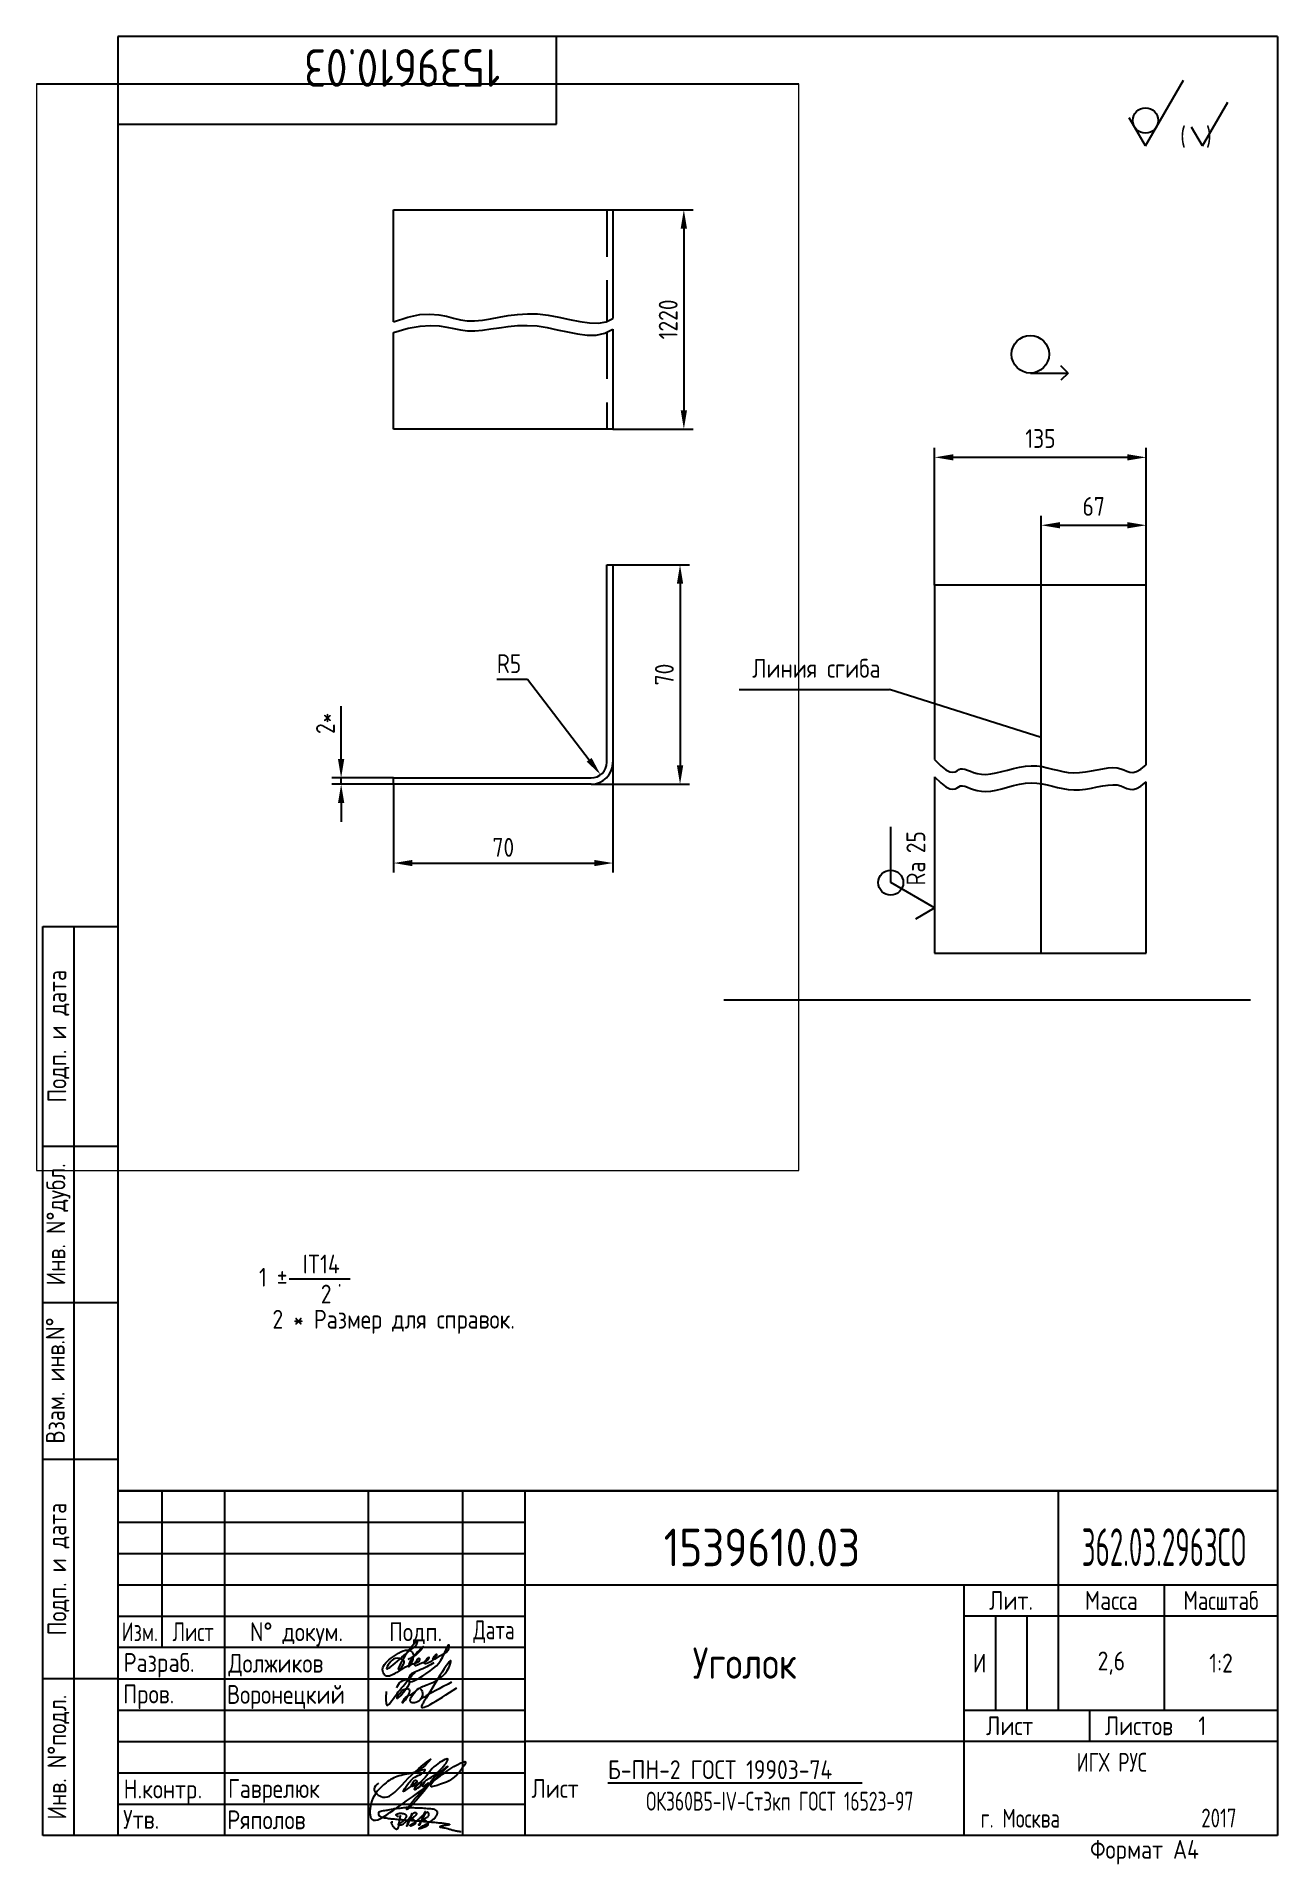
# Paper-space layout 'A4_protect' of a CAD drawing. Header units: millimetres. Extents: x 7 to 205, y 0 to 292.
# The model-space entities are those that its viewports show. They can reach past a viewport. Long polylines and large blocks are cut down to what shows.
import ezdxf
from ezdxf.enums import TextEntityAlignment as Align

# ---------------------------------------------------------------- set-up
doc = ezdxf.new("R2010")
doc.units = ezdxf.units.MM
doc.header["$LTSCALE"] = 15
doc.linetypes.add('HIDDEN', pattern=[0.375, 0.25, -0.125])
doc.linetypes.add('PHANTOM', pattern=[2.5, 1.25, -0.25, 0.25, -0.25, 0.25, -0.25])
doc.layers.add('AM_VIEWS', color=1, linetype='Continuous', lineweight=25, plot=False)
for name, color, linetype in [('Bord', 1, 'Continuous'), ('Cont', 6, 'Continuous'), ('DIM', 7, 'Continuous'), ('HIDE', 2, 'HIDDEN'), ('PHAN', 5, 'PHANTOM'), ('Text', 3, 'Continuous'), ('Textb', 6, 'Continuous'), ('TEXTRUS', 3, 'Continuous'), ('VPORTI', 7, 'Continuous')]:
    doc.layers.add(name, color=color, linetype=linetype)
doc.layers.get('VPORTI').off()
doc.styles.add('Style1', font='romans.shx', dxfattribs={"width": 0.8})
doc.dimstyles.new('LIN2', dxfattribs={"dimscale": 2, "dimtxt": 3, "dimasz": 3, "dimexe": 1.5, "dimexo": 0, "dimgap": 1, "dimtad": 1, "dimdec": 4, "dimrnd": 1, "dimdsep": 46, "dimtxsty": 'Style1', "dimcen": 0, "dimdle": 2, "dimclrd": 256, "dimclrt": 3, "dimadec": 0, "dimazin": 0, "dimtfac": 1, "dimtdec": 4, "dimtmove": 1, "dimatfit": 3, "dimfxl": 1, "dimtolj": 1, "dimtzin": 0, "dimarcsym": 0})
doc.dimstyles.new('LIN4', dxfattribs={"dimscale": 4, "dimtxt": 3, "dimasz": 3, "dimexe": 1.5, "dimexo": 0, "dimgap": 1.5, "dimtad": 1, "dimzin": 13, "dimdsep": 46, "dimtxsty": 'Style1', "dimcen": 0, "dimclrt": 3, "dimadec": 0, "dimazin": 0, "dimtfac": 1, "dimtmove": 0, "dimatfit": 3, "dimfxl": 1, "dimtolj": 1, "dimtzin": 13, "dimarcsym": 0})

psp = doc.layouts.new('A4_protect')

# ---------------------------------------------------------------- texts
at = {"layer": 'TEXTRUS', "style": 'Style1'}
for s, width, p in [('IT14', 0.8, (52.43819788777478, 94.66452728072362)), ('1 %%P     .', 0.8, (49.12637273359229, 92.56452724835492)), ('2   ', 0.8, (55.60619497721245, 89.88389621459547)), ('2 * Размер для справок.', 0.8, (64.001040280501, 85.85997363524928)), ('ОК360В5-IV-Ст3кп ГОСТ 16523-97', 0.65, (125.6102790606212, 8.974233258272307))]:
    psp.add_text(s, height=3, dxfattribs=dict(at, width=width)).set_placement(p, align=Align.CENTER)

msp = doc.modelspace()

# ---------------------------------------------------------------- texts
at = {"layer": 'Text', "linetype": 'ByBlock', "insert": (9597.892872163953, 1564.017041848753), "char_height": 12, "attachment_point": 5, "style": 'Style1'}
msp.add_mtext('Линия сгиба', dxfattribs=at)

# ---------------------------------------------------------------- blocks, each defined once
blk = doc.blocks.new('A4')
at = {"layer": 'Bord'}
for p, q in [((20, 55), (85, 55)), ((20, 50), (85, 50)), ((20, 45), (85, 45)), ((160, 40), (160, 25)), ((165, 40), (165, 25)), ((20, 30), (85, 30)), ((20, 25), (85, 25)), ((20, 20), (85, 20)), ((20, 15), (85, 15)), ((20, 10), (85, 10))]:
    blk.add_line(p, q, dxfattribs=at)
at = {"layer": 'Cont'}
for p, q in [((204.9999999999999, 292), (20, 292)), ((20, 291.9999999999999), (20, 5)), ((90, 277.9999999999999), (90, 291.9999999999999)), ((204.9999999999998, 292), (205, 5)), ((20, 277.9999999999999), (90, 277.9999999999999)), ((8, 5), (8, 150)), ((8, 150), (20, 150)), ((13, 5), (13, 150)), ((8, 115), (20, 115)), ((20, 90), (8, 90)), ((20, 65), (8, 65)), ((205, 60), (20, 60)), ((20, 60), (205, 60)), ((27, 60), (27, 35)), ((37, 60), (37, 5)), ((60, 5), (60, 60)), ((75, 60), (75, 5)), ((85, 5), (85, 60)), ((170, 60), (170, 25)), ((85, 45), (205, 45)), ((155, 5), (155, 45)), ((187, 25), (187, 45)), ((20, 39.99999999999999), (85, 39.99999999999999)), ((205, 40), (155, 40)), ((85, 34.99999999999999), (20, 34.99999999999999)), ((20, 30), (8, 30)), ((155, 24.99999999999999), (205, 24.99999999999999)), ((175, 24.99999999999999), (175, 19.99999999999999)), ((205, 19.99999999999999), (85, 19.99999999999999)), ((20, 5), (8, 5)), ((205, 5), (20, 5))]:
    blk.add_line(p, q, dxfattribs=at)
at = {"layer": 'Text', "style": 'Style1', "width": 0.8}
for s, p in [('Подп. и дата', (10.5, 132.5)), ('Инв. N%%dдубл.', (10.5, 102.5)), ('Взам. инв.N%%d ', (9.998218334536972, 78.3795773123125)), ('Подп. и дата', (10.49999999999997, 47.5)), ('Инв. N%%dподл.', (10.49999999999997, 17.5))]:
    blk.add_text(s, height=3, rotation=90, dxfattribs=at).set_placement(p, align=Align.MIDDLE)
at = {"layer": 'Text', "style": 'Style1'}
for s, width, p in [('Лит.', 0.8, (162.5, 42.5)), ('Масса', 0.8, (178.5, 42.5)), ('Масштаб', 0.75, (196, 42.5)), ('Изм.', 0.7, (23.5, 37.49999999999999)), ('Лист', 0.7, (32, 37.49999999999999)), ('N%%d докум.', 0.8, (48.5, 37.5)), ('Подп.', 0.8, (67.5, 37.5)), ('Лист', 0.8, (162.2718397600559, 22.49999999999999)), ('Листов', 0.8, (182.8989563431841, 22.49999999999999))]:
    blk.add_text(s, height=3, dxfattribs=dict(at, width=width)).set_placement(p, align=Align.MIDDLE_CENTER)
at = {"layer": 'Text', "style": 'Style1', "width": 0.7}
for s, p in [('Дата', (80, 37.5)), ('ИГХ РУС', (178.5745640426749, 16.68532514914511))]:
    blk.add_text(s, height=3, dxfattribs=at).set_placement(p, align=Align.MIDDLE)
at = {"layer": 'Text', "style": 'Style1'}
for s, width, p in [('Разpаб.', 0.8, (20.91971765870153, 31.10185583207623)), ('Пpов.', 0.8, (20.8359385107974, 26.07763561014266)), ('Н.контp.', 0.8, (20.91971765870153, 10.92123663390996)), ('Утв.', 0.8, (20.8359385107974, 6.064490181786333)), ('г. Москва', 0.7, (157.6357793873278, 6.252224118072826)), ('Фоpмат А4', 0.8, (175.1084847008888, 1.28703724672838))]:
    blk.add_text(s, height=3, dxfattribs=dict(at, width=width)).set_placement(p)
for tag, p, width in [('ФИО', (39.00000028469458, 30.99999993653432), 0.8), ('ФИО', (39.00000028469458, 25.99999993653432), 0.8), ('ГОСТ_СОРТАМЕНТА', (98.1878215711672, 13.99999993653432), 0.8), ('ФИО', (39.00000028469458, 10.99999993653432), 0.8), ('ФИО', (39.00000028469458, 5.999999936534323), 0.8), ('2017', (192.8486384617615, 6.287629389880935), 0.7)]:
    blk.add_attdef(tag, p, '', height=3, dxfattribs=dict(at, width=width))
at = {"layer": 'Text', "style": 'Style1', "width": 0.8}
for tag, p in [('И', (157.4854669433364, 32.49999993653432)), ('700', (178.5000002846946, 32.49999993653432)), ('1:20', (196.0000002846946, 32.49999993653432))]:
    blk.add_attdef(tag, text='', height=3, dxfattribs=at).set_placement(p, align=Align.MIDDLE)
blk.add_attdef('Сборочный_чертеж', text='', height=3, dxfattribs=at).set_placement((120.0000002846946, 21.29999993653432), align=Align.CENTER)
for tag, p in [('1', (171.1198734160635, 22.49999993653432)), ('2', (193.0000002846946, 22.49999993653432))]:
    blk.add_attdef(tag, text='', height=3, dxfattribs=at).set_placement(p, align=Align.MIDDLE_CENTER)
blk.add_attdef('ЛИСТ', text='', height=3, dxfattribs=at).set_placement((85.98599249093127, 12.49999993653432), align=Align.MIDDLE_LEFT)
at = {"layer": 'Text', "style": 'Style1', "width": 0.7}
blk.add_attdef('%%OГОСТ_ТЕХ._ТРЕБОВАНИЙ', text='', height=3, dxfattribs=at).set_placement((98.1878215711672, 7.999999936534323), align=Align.BOTTOM_LEFT)
at = {"layer": 'Textb', "style": 'Style1', "width": 0.8}
blk.add_attdef('1234567', (81.00000028469458, 289.9999999365343), '', height=6, rotation=180, dxfattribs=at)
blk.add_attdef('1234567', (123.3985668923431, 47.99999993653432), '', height=6, dxfattribs=at)
for tag, height, p in [('123ХЯ', 6, (183.6230571087517, 47.99999993653432)), ('НАИМЕНОВАНИЕ', 5, (120.0000002846946, 29.99999993653432))]:
    blk.add_attdef(tag, text='', height=height, dxfattribs=at).set_placement(p, align=Align.CENTER)
blk = doc.blocks.new('sherISO_12')
at = {"layer": 'Cont'}
for q in [(-14.99782217351685, -6.95999999999998), (-23.65807621135218, -12.95999999999998)]:
    blk.add_line((-21.05999999999995, -17.45999999999998), q, dxfattribs=at)
blk.add_circle((-21.05649071793096, -13.39037348890173), 2.029500000000098, dxfattribs=at)
at = {"layer": 'Text'}
for q in [(-7.918557509540278, -10.45999999999998), (-13.6920602014311, -14.45999999999998)]:
    blk.add_line((-11.96000939386295, -17.45999999999998), q, dxfattribs=at)
at = {"layer": 'Text', "style": 'Style1', "width": 0.8}
blk.add_text('(  )', height=3, dxfattribs=at).set_placement((-15.52723959222106, -17.45999999999998))
blk = doc.blocks.new('A$C6CF913E7')
at = {"layer": 'Text'}
blk.add_circle((0, 0), 2, dxfattribs=at)
blk = doc.blocks.new('sherISO_07')
at = {"layer": 'Text'}
blk.add_line((4.041449999999998, 7), (12.92677526042633, 7), dxfattribs=at)
blk.add_lwpolyline([(-1.732050000000015, 3), (0, 0), (4.041449999999998, 7)], dxfattribs=at)
blk.add_blockref('A$C6CF913E7', (4.041449999999998, 7))
at = {"layer": 'Text', "style": 'Style1', "width": 0.8}
blk.add_text('Ra', height=3, dxfattribs=at).set_placement((3.584307142857142, 1.5))
blk.add_attdef('25', (8.727084285714255, 1.499999999999915), '', height=3, dxfattribs=at)
blk = doc.blocks.new('*D26')
at = {"layer": 'Defpoints', "color": 0, "transparency": 16777216}
for p in [(9458.131549941883, 1606.479641464639), (9451.131549941883, 1536.479641464639), (9479.529230088427, 1536.479641464639)]:
    blk.add_point(p, dxfattribs=at)
at = {"layer": 'DIM', "color": 0, "lineweight": -2, "transparency": 16777216}
for p, q in [((9458.131549941883, 1606.479641464639), (9482.529230088427, 1606.479641464639)), ((9451.131549941883, 1536.479641464639), (9482.529230088427, 1536.479641464639))]:
    blk.add_line(p, q, dxfattribs=at)
at = {"layer": 'DIM', "lineweight": -2, "transparency": 16777216}
blk.add_line((9479.529230088427, 1600.479641464639), (9479.529230088427, 1542.479641464639), dxfattribs=at)
at = {"layer": 'DIM', "transparency": 16777216}
for points in [[(9478.529230088427, 1600.479641464639), (9480.529230088427, 1600.479641464639), (9479.529230088427, 1606.479641464639)], [(9478.529230088427, 1542.479641464639), (9480.529230088427, 1542.479641464639), (9479.529230088427, 1536.479641464639)]]:
    blk.add_solid(points, dxfattribs=at)
at = {"layer": 'DIM', "color": 3, "transparency": 16777216, "insert": (9474.529230088427, 1571.47964146464), "char_height": 6, "attachment_point": 5, "rotation": 90, "style": 'Style1'}
blk.add_mtext('\\A1;70', dxfattribs=at)
blk = doc.blocks.new('*D27')
at = {"layer": 'Defpoints', "color": 0, "transparency": 16777216}
for p in [(9458.131549941883, 1543.479641464639), (9388.131549941883, 1536.479641464639), (9458.131549941883, 1511.329015415336)]:
    blk.add_point(p, dxfattribs=at)
at = {"layer": 'DIM', "color": 0, "lineweight": -2, "transparency": 16777216}
for p, q in [((9458.131549941883, 1543.479641464639), (9458.131549941883, 1508.329015415336)), ((9388.131549941883, 1536.479641464639), (9388.131549941883, 1508.329015415336))]:
    blk.add_line(p, q, dxfattribs=at)
at = {"layer": 'DIM', "lineweight": -2, "transparency": 16777216}
blk.add_line((9394.131549941883, 1511.329015415336), (9452.131549941883, 1511.329015415336), dxfattribs=at)
at = {"layer": 'DIM', "transparency": 16777216}
for points in [[(9394.131549941883, 1512.329015415336), (9394.131549941883, 1510.329015415336), (9388.131549941883, 1511.329015415336)], [(9452.131549941883, 1512.329015415336), (9452.131549941883, 1510.329015415336), (9458.131549941883, 1511.329015415336)]]:
    blk.add_solid(points, dxfattribs=at)
at = {"layer": 'DIM', "color": 3, "transparency": 16777216, "insert": (9423.131549941883, 1516.329015415336), "char_height": 6, "attachment_point": 5, "style": 'Style1'}
blk.add_mtext('\\A1;70', dxfattribs=at)
blk = doc.blocks.new('*D28')
at = {"layer": 'Defpoints', "color": 0, "transparency": 16777216}
for p in [(9371.380555242107, 1538.479641464639), (9388.131549941883, 1538.479641464639), (9388.131549941883, 1536.479641464639)]:
    blk.add_point(p, dxfattribs=at)
at = {"layer": 'DIM', "lineweight": -2, "transparency": 16777216}
for p, q in [((9371.380555242107, 1544.479641464639), (9371.380555242107, 1561.336784321782)), ((9371.380555242107, 1536.479641464639), (9371.380555242107, 1538.479641464639)), ((9371.380555242107, 1530.479641464639), (9371.380555242107, 1524.479641464639))]:
    blk.add_line(p, q, dxfattribs=at)
at = {"layer": 'DIM', "color": 0, "lineweight": -2, "transparency": 16777216}
for p, q in [((9388.131549941883, 1538.479641464639), (9368.380555242107, 1538.479641464639)), ((9388.131549941883, 1536.479641464639), (9368.380555242107, 1536.479641464639))]:
    blk.add_line(p, q, dxfattribs=at)
at = {"layer": 'DIM', "transparency": 16777216}
for points in [[(9370.380555242107, 1544.479641464639), (9372.380555242107, 1544.479641464639), (9371.380555242107, 1538.479641464639)], [(9370.380555242107, 1530.479641464639), (9372.380555242107, 1530.479641464639), (9371.380555242107, 1536.479641464639)]]:
    blk.add_solid(points, dxfattribs=at)
at = {"layer": 'DIM', "color": 3, "transparency": 16777216, "insert": (9366.380555242107, 1555.908212893212), "char_height": 6, "attachment_point": 5, "rotation": 90, "style": 'Style1'}
blk.add_mtext('\\A1;2*', dxfattribs=at)
blk = doc.blocks.new('*D29')
at = {"layer": 'Defpoints', "color": 0, "transparency": 16777216}
for p in [(9451.131549941883, 1543.479641464639), (9454.172998100335, 1539.511065763024)]:
    blk.add_point(p, dxfattribs=at)
at = {"layer": 'DIM', "lineweight": -2, "transparency": 16777216}
for p, q in [((9421.075406521684, 1569.947765288913), (9430.846835093113, 1569.947765288914)), ((9430.846835093113, 1569.947765288914), (9450.523260310194, 1544.273356604962))]:
    blk.add_line(p, q, dxfattribs=at)
at = {"layer": 'DIM', "transparency": 16777216}
blk.add_solid([(9451.316975450516, 1544.881646236652), (9449.72954516987, 1543.665066973271), (9454.172998100335, 1539.511065763024)], dxfattribs=at)
at = {"layer": 'DIM', "color": 3, "transparency": 16777216, "insert": (9424.961120807398, 1574.947765288913), "char_height": 6, "attachment_point": 5, "style": 'Style1'}
blk.add_mtext('\\A1;R5', dxfattribs=at)
blk = doc.blocks.new('*D30')
at = {"layer": 'Defpoints', "color": 0, "transparency": 16777216}
for p in [(9458.131549941883, 1719.78970753906), (9458.131549941883, 1649.776126810718), (9480.73908505096, 1649.776126810718)]:
    blk.add_point(p, dxfattribs=at)
at = {"layer": 'DIM', "color": 0, "lineweight": -2, "transparency": 16777216}
for p, q in [((9458.131549941883, 1719.78970753906), (9483.73908505096, 1719.78970753906)), ((9458.131549941883, 1649.776126810718), (9483.73908505096, 1649.776126810718))]:
    blk.add_line(p, q, dxfattribs=at)
at = {"layer": 'DIM', "lineweight": -2, "transparency": 16777216}
blk.add_line((9480.73908505096, 1713.78970753906), (9480.73908505096, 1655.776126810718), dxfattribs=at)
at = {"layer": 'DIM', "transparency": 16777216}
for points in [[(9479.73908505096, 1713.78970753906), (9481.73908505096, 1713.78970753906), (9480.73908505096, 1719.78970753906)], [(9479.73908505096, 1655.776126810718), (9481.73908505096, 1655.776126810718), (9480.73908505096, 1649.776126810718)]]:
    blk.add_solid(points, dxfattribs=at)
at = {"layer": 'DIM', "color": 3, "transparency": 16777216, "insert": (9475.73908505096, 1684.782917174891), "char_height": 6, "attachment_point": 5, "rotation": 90, "style": 'Style1'}
blk.add_mtext('\\A1;1220', dxfattribs=at)
blk = doc.blocks.new('*D31')
at = {"layer": 'Defpoints', "color": 0, "transparency": 16777216}
for p in [(9808.371322234801, 1655.330283307529), (9741.371322234801, 1625.422375164873), (9808.371322234801, 1617.15043663984)]:
    blk.add_point(p, dxfattribs=at)
at = {"layer": 'DIM', "color": 0, "lineweight": -2, "transparency": 16777216}
for p, q in [((9741.371322234801, 1625.422375164873), (9741.371322234801, 1661.330283307529)), ((9808.371322234801, 1617.15043663984), (9808.371322234801, 1661.330283307529)), ((9753.371322234801, 1655.330283307529), (9796.371322234801, 1655.330283307529))]:
    blk.add_line(p, q, dxfattribs=at)
at = {"layer": 'DIM', "color": 0, "transparency": 16777216}
for points in [[(9753.371322234801, 1657.330283307529), (9753.371322234801, 1653.330283307529), (9741.371322234801, 1655.330283307529)], [(9796.371322234801, 1657.330283307529), (9796.371322234801, 1653.330283307529), (9808.371322234801, 1655.330283307529)]]:
    blk.add_solid(points, dxfattribs=at)
at = {"layer": 'DIM', "color": 3, "transparency": 16777216, "insert": (9774.871322234801, 1667.330283307529), "char_height": 12, "attachment_point": 5, "style": 'Style1'}
blk.add_mtext('\\A1;67', dxfattribs=at)
blk = doc.blocks.new('*D32')
at = {"layer": 'Defpoints', "color": 0, "transparency": 16777216}
for p in [(9673.371322234801, 1698.65140551155), (9673.371322234801, 1617.15043663984), (9808.371322234801, 1617.15043663984)]:
    blk.add_point(p, dxfattribs=at)
at = {"layer": 'DIM', "color": 0, "lineweight": -2, "transparency": 16777216}
for p, q in [((9673.371322234801, 1617.15043663984), (9673.371322234801, 1704.65140551155)), ((9808.371322234801, 1617.15043663984), (9808.371322234801, 1704.65140551155)), ((9796.371322234801, 1698.65140551155), (9685.371322234801, 1698.65140551155))]:
    blk.add_line(p, q, dxfattribs=at)
at = {"layer": 'DIM', "color": 0, "transparency": 16777216}
for points in [[(9685.371322234801, 1700.65140551155), (9685.371322234801, 1696.65140551155), (9673.371322234801, 1698.65140551155)], [(9796.371322234801, 1700.65140551155), (9796.371322234801, 1696.65140551155), (9808.371322234801, 1698.65140551155)]]:
    blk.add_solid(points, dxfattribs=at)
at = {"layer": 'DIM', "color": 3, "transparency": 16777216, "insert": (9740.871322234801, 1710.65140551155), "char_height": 12, "attachment_point": 5, "style": 'Style1'}
blk.add_mtext('\\A1;135', dxfattribs=at)

# ---------------------------------------------------------------- dimensions: what is measured, and where the dimension line sits
at = {"layer": 'DIM'}
dim = msp.add_linear_dim(base=(9480.73908505096, 1649.776126810718), p1=(9458.131549941883, 1719.78970753906), p2=(9458.131549941883, 1649.776126810718), angle=90, text='1220', dimstyle='LIN2', dxfattribs=at)
dim.commit()
dim.dimension.update_dxf_attribs({"geometry": '*D30', "text_midpoint": (9475.73908505096, 1684.782917174891)})
for base, p1, p2, angle, dimstyle, picture, middle in [((9673.371322234801, 1698.65140551155), (9808.371322234801, 1617.15043663984), (9673.371322234801, 1617.15043663984), 180, 'LIN4', '*D32', (9740.871322234801, 1710.65140551155)), ((9808.371322234801, 1655.330283307529), (9741.371322234801, 1625.422375164873), (9808.371322234801, 1617.15043663984), 180, 'LIN4', '*D31', (9774.871322234801, 1667.330283307529)), ((9479.529230088427, 1536.479641464639), (9458.131549941883, 1606.479641464639), (9451.131549941883, 1536.479641464639), 90, 'LIN2', '*D26', (9474.529230088427, 1571.47964146464))]:
    dim = msp.add_linear_dim(base=base, p1=p1, p2=p2, angle=angle, dimstyle=dimstyle, dxfattribs=at)
    dim.commit()
    dim.dimension.update_dxf_attribs({"geometry": picture, "text_midpoint": middle})
dim = msp.add_radius_dim(center=(9451.131549941883, 1543.479641464639), mpoint=(9454.172998100335, 1539.511065763024), dimstyle='LIN2', override={"dimtoh": 1, "dimtmove": 1}, dxfattribs=at)
dim.commit()
dim.dimension.update_dxf_attribs({"geometry": '*D29', "text_midpoint": (9430.846835093113, 1569.947765288914), "dimtype": 164})
dim = msp.add_linear_dim(base=(9371.380555242107, 1538.479641464639), p1=(9388.131549941883, 1536.479641464639), p2=(9388.131549941883, 1538.479641464639), angle=90, text='<>*', dimstyle='LIN2', override={"dimtmove": 0}, dxfattribs=at)
dim.commit()
dim.dimension.update_dxf_attribs({"geometry": '*D28', "text_midpoint": (9366.380555242107, 1555.908212893212)})
dim = msp.add_linear_dim(base=(9458.131549941883, 1511.329015415336), p1=(9388.131549941883, 1536.479641464639), p2=(9458.131549941883, 1543.479641464639), dimstyle='LIN2', dxfattribs=at)
dim.commit()
dim.dimension.update_dxf_attribs({"geometry": '*D27', "text_midpoint": (9423.131549941883, 1516.329015415336)})

# ---------------------------------------------------------------- linework, layer by layer
at = {"layer": 'AM_VIEWS'}
for points in [[(9538.929184960589, 1800.896389089839), (9874.945530412679, 1800.896389089839), (9874.945530412679, 1352.221974892039), (9538.929184960589, 1352.221974892039)], [(9274.194364360623, 1759.956826052905), (9517.456156766324, 1759.956826052905), (9517.456156766324, 1413.267360080911), (9274.194364360623, 1413.267360080911)]]:
    msp.add_lwpolyline(points, close=True, dxfattribs=at)
at = {"layer": 'Bord'}
for p in [(9548.602903099585, 1550.4062737315), (9741.371322234801, 1519.794280078654)]:
    msp.add_line(p, (9644.534466315246, 1550.4062737315), dxfattribs=at)
for points in [[(9388.131549941883, 1684.032928625092), (9392.630085616713, 1685.535353283614), (9396.447370361242, 1686.310817650942), (9399.701306116434, 1686.514124767261), (9402.509794823243, 1686.300077672757), (9404.990738422632, 1685.823479407614), (9407.262038855555, 1685.23913301202), (9409.441598062973, 1684.70184152616), (9411.64731798584, 1684.366407990219), (9413.976963232895, 1684.346611938079), (9416.447749083967, 1684.592138878401), (9419.056753486662, 1685.011650813543), (9421.801054388585, 1685.513809745862), (9424.677729737343, 1686.007277677716), (9427.683857480542, 1686.400716611463), (9430.81651556579, 1686.602788549458), (9434.07278194069, 1686.522155494061), (9437.437838820157, 1686.107228044937), (9440.849285488339, 1685.465411190989), (9444.232825496689, 1684.74385851843), (9447.514162396663, 1684.089723613472), (9450.618999739714, 1683.650160062327), (9453.473041077297, 1683.572321451208), (9456.001989960869, 1684.003361366326), (9458.131549941883, 1685.090433393893)], [(9388.131549941883, 1680.648941601626), (9392.746151201398, 1681.949791824961), (9396.626372629642, 1682.638568983806), (9399.900970431274, 1682.844953973141), (9402.69870081095, 1682.698627687948), (9405.148319973328, 1682.329271023208), (9407.378584123064, 1681.866564873903), (9409.518249464816, 1681.440190135012), (9411.69607220324, 1681.179827701517), (9414.017315409928, 1681.180128730317), (9416.493269624209, 1681.395625425986), (9419.11173225234, 1681.745820255017), (9421.860500700588, 1682.150215683899), (9424.727372375213, 1682.528314179127), (9427.700144682474, 1682.79961820719), (9430.766615028633, 1682.883630234582), (9433.914580819957, 1682.699852727794), (9437.12708109945, 1682.206414991108), (9440.368121457104, 1681.515953679965), (9443.596949119663, 1680.779732287596), (9446.772811313862, 1680.14901430723), (9449.854955266444, 1679.7750632321), (9452.802628204148, 1679.809142555436), (9455.575077353715, 1680.402515770468), (9458.131549941883, 1681.706446370428)], [(9673.371322234801, 1505.748798412908), (9677.403464820762, 1501.783322211082), (9680.585969188482, 1499.313014955513), (9683.063516109461, 1498.052199255557), (9684.980786355203, 1497.715197720574), (9686.482460697205, 1498.016332959923), (9687.71321990697, 1498.669927582961), (9688.817744755996, 1499.390304199047), (9689.940716015784, 1499.89178541754), (9691.205520418001, 1499.956248505656), (9692.650368534967, 1499.635789362039), (9694.29217689918, 1499.05005854319), (9696.14786204312, 1498.31870660561), (9698.234340499283, 1497.561384105802), (9700.568528800153, 1496.897741600266), (9703.167343478222, 1496.447429645505), (9706.04770106598, 1496.330098798019), (9709.214225560456, 1496.626598196324), (9712.622370816836, 1497.262571306987), (9716.21529815485, 1498.12486017859), (9719.936168894224, 1499.100306859715), (9723.728144354687, 1500.075753398943), (9727.534385855966, 1500.938041844855), (9731.29805471779, 1501.574014246033), (9734.962312259888, 1501.870512651058), (9738.486457835843, 1501.751325494786), (9741.894342934685, 1501.288026757167), (9745.225957079305, 1500.589136804424), (9748.521289792581, 1499.763176002781), (9751.820330597406, 1498.918664718463), (9755.163069016664, 1498.164123317692), (9758.589494573245, 1497.608072166692), (9762.139596790035, 1497.359031631688), (9765.834032710074, 1497.48857569263), (9769.616129457027, 1497.920492784371), (9773.40988167471, 1498.541624955495), (9777.139284006942, 1499.238814254583), (9780.72833109754, 1499.898902730215), (9784.101017590325, 1500.408732430974), (9787.18133812911, 1500.655145405441), (9789.893287357716, 1500.524983702197), (9792.198290488235, 1499.963832535403), (9794.207495005858, 1499.152249781535), (9796.069478964047, 1498.329536482646), (9797.932820416272, 1497.734993680791), (9799.946097415994, 1497.607922418025), (9802.25788801668, 1498.187623736402), (9805.016770271794, 1499.713398677976), (9808.371322234801, 1502.424548284803)], [(9673.371322234801, 1494.826277845836), (9677.403464820762, 1490.86080164401), (9680.585969188482, 1488.39049438844), (9683.063516109461, 1487.129678688485), (9684.980786355203, 1486.792677153502), (9686.482460697205, 1487.09381239285), (9687.71321990697, 1487.747407015888), (9688.817744755996, 1488.467783631975), (9689.940716015784, 1488.969264850468), (9691.205520418001, 1489.033727938584), (9692.650368534967, 1488.713268794966), (9694.29217689918, 1488.127537976117), (9696.14786204312, 1487.396186038538), (9698.234340499283, 1486.63886353873), (9700.568528800153, 1485.975221033194), (9703.167343478222, 1485.524909078433), (9706.04770106598, 1485.407578230947), (9709.214225560456, 1485.704077629252), (9712.622370816836, 1486.340050739915), (9716.21529815485, 1487.202339611518), (9719.936168894224, 1488.177786292643), (9723.728144354687, 1489.15323283187), (9727.534385855966, 1490.015521277783), (9731.29805471779, 1490.651493678961), (9734.962312259888, 1490.947992083986), (9738.486457835843, 1490.828804927714), (9741.894342934685, 1490.365506190095), (9745.225957079305, 1489.666616237352), (9748.521289792581, 1488.840655435709), (9751.820330597406, 1487.99614415139), (9755.163069016664, 1487.241602750619), (9758.589494573245, 1486.68555159962), (9762.139596790035, 1486.436511064616), (9765.834032710074, 1486.566055125557), (9769.616129457027, 1486.997972217299), (9773.40988167471, 1487.619104388423), (9777.139284006942, 1488.31629368751), (9780.72833109754, 1488.976382163143), (9784.101017590325, 1489.486211863902), (9787.18133812911, 1489.732624838369), (9789.893287357716, 1489.602463135125), (9792.198290488235, 1489.041311968331), (9794.207495005858, 1488.229729214463), (9796.069478964047, 1487.407015915574), (9797.932820416272, 1486.812473113719), (9799.946097415994, 1486.685401850953), (9802.25788801668, 1487.26510316933), (9805.016770271794, 1488.790878110904), (9808.371322234801, 1491.50202771773)]]:
    msp.add_lwpolyline(points, dxfattribs=at)
at = {"layer": 'Cont'}
for p, q in [((9758.499838789749, 1752.431357596659), (9753.974355390155, 1756.956840996252)), ((9734.43983878975, 1752.431357596659), (9758.499838789749, 1752.431357596659)), ((9758.499838789749, 1752.431357596659), (9753.974355390155, 1747.905874197066)), ((9388.131549941883, 1684.032928625092), (9388.131549941883, 1719.78970753906)), ((9388.131549941883, 1719.78970753906), (9458.131549941883, 1719.78970753906)), ((9458.131549941883, 1719.78970753906), (9458.131549941883, 1685.090433393893)), ((9388.131549941883, 1649.776126810718), (9388.131549941883, 1680.648941601626)), ((9458.131549941883, 1681.706446370428), (9458.131549941883, 1649.776126810718)), ((9458.131549941883, 1649.776126810718), (9388.131549941883, 1649.776126810718)), ((9673.371322234801, 1617.15043663984), (9673.371322234801, 1505.748798412907)), ((9808.371322234801, 1617.15043663984), (9673.371322234801, 1617.15043663984)), ((9808.371322234801, 1502.424548284803), (9808.371322234801, 1617.15043663984)), ((9456.131549941883, 1543.479641464639), (9456.131549941883, 1606.479641464639)), ((9456.131549941883, 1606.479641464639), (9458.131549941883, 1606.479641464639)), ((9458.131549941883, 1606.479641464639), (9458.131549941883, 1543.479641464639)), ((9388.131549941883, 1538.479641464639), (9451.131549941883, 1538.479641464639)), ((9388.131549941883, 1536.479641464639), (9388.131549941883, 1538.479641464639)), ((9451.131549941883, 1536.479641464639), (9388.131549941883, 1536.479641464639)), ((9673.371322234801, 1494.826277845836), (9673.371322234801, 1382.207415286533)), ((9808.371322234801, 1382.207415286533), (9808.371322234801, 1491.502027717731)), ((9673.371322234801, 1382.207415286533), (9808.371322234801, 1382.207415286533))]:
    msp.add_line(p, q, dxfattribs=at)
msp.add_circle((9734.43983878975, 1764.431357596659), 12, dxfattribs=at)
for radius in [5, 7]:
    msp.add_arc((9451.131549941883, 1543.479641464639), radius, 270, 0, dxfattribs=at)
at = {"layer": 'HIDE'}
for p, q in [((9456.131549941883, 1719.78970753906), (9456.131549941883, 1684.203754380028)), ((9456.131549941883, 1680.794688301185), (9456.131549941883, 1649.776126810718))]:
    msp.add_line(p, q, dxfattribs=at)
at = {"layer": 'PHAN'}
msp.add_line((9741.371322234801, 1382.207415286533), (9741.371322234801, 1625.422375164873), dxfattribs=at)

# ---------------------------------------------------------------- block references
at = {"layer": 'DIM', "xscale": 4, "yscale": 4, "zscale": 4, "rotation": 90}
msp.add_blockref('sherISO_07', (9673.371322234801, 1411.076729930212), dxfattribs=at).add_auto_attribs({'25': '25'})

msp.set_redraw_order([(e.dxf.handle, doc.entitydb.next_handle()) for e in msp.query("TEXT MTEXT ATTDEF DIMENSION ARC_DIMENSION")])  # texts and dimensions are drawn at this point

# ---------------------------------------------------------------- linework, layer by layer
at = {"layer": 'Cont'}
psp.add_line((204.9999999999998, 292), (205, 5), dxfattribs=at)
at = {"layer": 'Text'}
psp.add_line((47.32391217348908, 93.81452728072361), (57.07391217348908, 93.81452728072361), dxfattribs=at)
for points, knots in [([(70.42344790258068, 32.5263436303176), (69.66301209217026, 32.10718714802157), (68.34876608522796, 31.38276738030412), (66.47486080215653, 30.79777368191833), (66.15198751134943, 28.86701270031297), (71.08020939904696, 31.96940620666344), (71.4091912209031, 32.57778120674072), (72.82058235710284, 35.60462496126239), (72.78806066112045, 34.16809076479218), (71.91166740512145, 34.04318755919516), (69.7198466191262, 32.56831949386055), (71.03332728031583, 34.32270147090339), (70.50028980781323, 32.80714162546112), (67.97642492330469, 31.69927215462084), (69.86472402150827, 33.87184926965161), (69.32051450781906, 32.66995980920252), (68.59328153908857, 32.6999821414143), (66.72646544361358, 31.45806263470543), (68.066291874803, 33.72157107688932), (68.18398564872892, 32.62585662245866), (66.27856182606055, 32.18481111852789), (65.00617814903882, 31.35176837429186), (62.86081989490313, 29.99956114090006), (61.81250293291316, 31.73358100968286), (63.31717100020566, 33.15047577814576), (64.72463761415443, 34.11434356211782), (66.00373380218642, 34.75095428158886), (66.96619287396294, 34.33767830518003), (67.37654919525433, 33.34717019155528), (66.07508449540026, 31.03453121935847), (66.77340720459377, 33.31895387365554), (67.37838985349494, 33.77103155520138), (69.02520919756007, 35.58495959168542), (68.03421765012536, 34.13228510892616), (67.30491814771635, 33.59200589752562), (66.50220610775202, 33.19603816480226), (66.25518063183267, 33.07418361079677)], [0, 0, 0, 0, 2.703743075407581, 4.672825098458283, 5.027990463376289, 7.95593313533336, 13.43748939636023, 13.88318799673043, 14.18944072585619, 16.41395921559063, 17.47851348445385, 18.47963993569195, 18.95929438382188, 20.91084110273943, 22.0030906464267, 22.47055408033807, 23.53377067870829, 24.71074801291667, 26.01626007010183, 26.20133114790107, 27.48818716511171, 30.3820648335666, 32.2587838487675, 33.06972359331033, 35.43990244892815, 37.01078686132296, 38.61286089153177, 39.3210899554543, 39.81886509515581, 41.83144001269573, 42.7821132833329, 44.49496071071889, 45.86791421996092, 46.46724492008546, 48.29062178598974, 49.10118761072665, 49.10118761072665, 49.10118761072665, 49.10118761072665]), ([(64.77555403888607, 31.74324621296872), (65.19400321728541, 32.66125343598853), (65.73237537928125, 33.84235154514358), (67.99883713188758, 36.41001221086747), (67.55004367981611, 35.24383405737549), (66.0442179726002, 34.21500659103921), (61.83968473347851, 30.10407821709702), (63.48986100019009, 32.84809153639109), (64.47008626058201, 33.5321543110314), (66.03088170979363, 32.84026500141245), (65.39503920621337, 32.03322081577276), (64.87473603200725, 31.34468902060306), (64.71105275183054, 31.61150800214708), (64.7521681408847, 31.69548257131449), (64.77555403888607, 31.74324621296872)], [0, 0, 0, 0, 4.062616792787527, 5.226918581749939, 5.80029107494976, 6.663227249634654, 11.77443095441027, 12.93863900168505, 14.11350990621705, 15.35408062550994, 16.3961329372465, 16.91857604319708, 17.03251040172848, 17.18279431453402, 17.18279431453402, 17.18279431453402, 17.18279431453402]), ([(64.50578209115156, 28.55306573903408), (64.66523574934725, 28.93180787743074), (64.98059513229587, 29.68086492894617), (67.48381561510728, 30.23775768762889), (65.67800878853095, 27.7899059613566), (64.16044237002882, 26.45610921275379), (65.21122358865395, 28.4516199993901), (67.35503408194342, 28.52377126090787), (64.88509818275706, 25.22423236748016), (65.9443522852018, 27.43359376615976), (67.11229724153003, 27.33113837922816), (68.08334537915289, 28.83235887129134), (68.92366612298044, 27.45565614231302), (68.08692256292757, 26.11951698605827), (66.05482835678174, 26.11549541760627), (67.63568334200923, 28.51924841066038), (70.04269134541042, 29.18792551819108), (72.41076519577294, 30.47354624099624), (73.90388879346848, 34.9039838916981), (70.12182317166446, 28.37231290232261), (67.45685936549737, 24.23051173285041), (70.92525840517078, 26.49829828225764), (74.0678616963396, 28.55306573903408)], [0, 0, 0, 0, 1.21335321228221, 2.399708634181657, 5.497648108631922, 5.86131724698468, 7.611627111151111, 8.43806009469808, 10.83737138686013, 11.58312307840814, 13.46130057455179, 14.5345064426148, 15.16208573361146, 17.2178478278242, 17.94471652680514, 20.12377451418775, 21.94802700262161, 26.4607066277512, 27.14471817911458, 34.52242950372036, 35.15946751781183, 41.30429220896465, 41.30429220896465, 41.30429220896465, 41.30429220896465]), ([(62.81765376190378, 27.99503058274922), (62.77472127362572, 27.54402044583258), (62.71167375702386, 26.88169989942744), (62.86644591823737, 25.34050406789824), (64.2015270642825, 27.24145106070113), (65.33241588062236, 28.66967778331075), (66.71234595793106, 30.28077431790451), (67.51837566789072, 31.22183045824772)], [0, 0, 0, 0, 1.523947308132729, 2.237957711362144, 3.351836232664385, 5.856422655588249, 9.37405599909597, 9.37405599909597, 9.37405599909597, 9.37405599909597]), ([(73.24520846463201, 29.44483524905741), (72.47602632579836, 29.05398863435728), (70.76013236725609, 28.18208676479803), (69.08925124356813, 27.22659103521884), (68.167374398412, 26.69941445978395)], [0, 0, 0, 0, 2.587978407574596, 5.773270452078776, 5.773270452078776, 5.773270452078776, 5.773270452078776]), ([(61.55662334350961, 13.36577675952424), (61.22018235143231, 13.05674529390719), (60.33976967186305, 12.24805899490643), (62.7288959979756, 10.38782509041726), (65.86122823373212, 13.64568662403062), (67.35565600575211, 15.26186421798947), (70.24399188627551, 17.47890933200679), (68.34423130679849, 15.4004834885145), (66.93345794815262, 14.87783430773002), (64.23710375003058, 14.4940896070829), (61.93392229489653, 12.83207041238796), (60.20114173576179, 10.78893233825424), (60.05384842102429, 6.27006923320636), (66.20991111914692, 10.64272755722567), (69.96185321918131, 13.24680792178128), (73.24426400065467, 15.95127299520197), (75.91798573873145, 17.0800129749197), (73.59455859488209, 13.74609775676423), (72.30459451145975, 13.43386785130321), (68.99299630819657, 12.37029050677485), (71.26014166571338, 14.80456345104305), (73.33019828601022, 16.52001936631792), (70.63889047218441, 14.71355630487656), (69.53465769620173, 12.61383219166921), (64.75160051979469, 7.486923665372083), (67.35365498245727, 10.96907857137131), (70.46950243008331, 14.19118006138483), (68.33606327887291, 12.38748188529041), (68.88854744860032, 13.71619112745763), (70.05004339742551, 14.2453427546542), (71.23318825968227, 15.10083444623299), (73.49363642154506, 17.94893916219857), (69.87122213401594, 15.83987453393521), (69.57457193482213, 14.53357653833914), (66.53139781931448, 11.93424080794244), (68.14926061940085, 12.62558265111957), (68.75177643138291, 13.85088757795245), (67.69320205374478, 13.06971823543195), (66.39172728104037, 12.54125326663027), (67.44721015553881, 14.18903928275318), (67.80327879561106, 13.47102165719832), (66.73215405123709, 13.01247056686739), (64.9279251810415, 11.25672316671634), (66.41847713891532, 13.49544395617937), (67.33237243303259, 14.45361640651066), (68.48947248292038, 14.77250736237746), (69.44400970568779, 15.80506819581053), (68.19546048298731, 15.32298837112465), (67.15575341972112, 14.92154500816298)], [0, 0, 0, 0, 1.179940306967674, 3.087716514492242, 5.863102713609598, 12.33832823635598, 12.85409554915081, 14.08857839803816, 16.83455148752088, 19.30255833703598, 21.570562050933, 25.21001755707078, 27.65095570578251, 31.34829111386507, 40.12986293063755, 44.5627483161906, 45.22391718249612, 46.97940137772146, 51.21465491741048, 52.09928815956851, 55.32311117906865, 56.22780092376534, 58.47186525306811, 60.02812561862972, 65.75291094457576, 68.46622297407495, 71.03852493957525, 71.93492184044175, 72.78022870334306, 73.49580745412047, 76.0281515244532, 77.9993463705804, 80.1189202422503, 83.19540005674098, 85.33444818474003, 86.27087762155945, 87.06046573686112, 88.11021248392987, 88.80331362429249, 89.98988926982572, 90.19756736829235, 90.70697422283291, 92.88458742118125, 94.19917027690089, 96.05574201954548, 97.3757828429604, 97.75389890944794, 99.63632507342983, 99.63632507342983, 99.63632507342983, 99.63632507342983]), ([(64.74392949059813, 7.985434842687253), (64.6947245377659, 8.001558336077627), (64.60823478891544, 8.029885267264202), (64.5080568568268, 8.117132131975996), (64.4246122125252, 8.193025351318628), (64.35788436989658, 8.306660358992023), (64.44404643209387, 8.392683725892882), (64.55573477365476, 8.458087828455453), (64.72640266689343, 8.50556383422489), (64.93363604521043, 8.544726059017318), (65.16854523407036, 8.571208904739281), (65.39077202710838, 8.542321786489522), (65.61919036752164, 8.49200529964093), (65.82348072767576, 8.400590488366973), (66.01671455641952, 8.253152441666455), (66.02990731232023, 8.03620771293124), (65.94701208237115, 7.882645451675206), (65.8517650355279, 7.720470050636317), (65.74366880150578, 7.560767746009989), (65.60103804816865, 7.395378651876858), (65.46526057015328, 7.239394031968458), (65.31594914633547, 7.143063933820851), (65.19948610289894, 7.043697737554387), (65.0649405918076, 6.975687059563886), (64.92293699823108, 6.922864268696365), (64.81134270860352, 6.8642966700366), (64.73234112725355, 6.831234560591453), (64.686880469148, 6.765899586688237), (64.75960920564053, 6.717638887544507), (64.83635883140151, 6.707560096025569), (64.97027381341444, 6.688918622128756), (65.12071761275459, 6.691358387162457), (65.2918389039447, 6.742182178379508), (65.4942794488426, 6.811069553834559), (65.67431580191929, 6.956515321988718), (65.83402577649649, 7.132590185158207), (66.00872168336906, 7.266626973791925), (66.15783095398035, 7.429538314758977), (66.30632572077614, 7.548008848018156), (66.41277989988725, 7.65674771707908), (66.4989866592443, 7.756552467783572), (66.63542647256185, 7.905288503282103), (66.76113657011359, 8.14686932471005), (66.85519313887718, 8.299883313897322), (66.92146765914336, 8.58001289071478), (66.79980784787404, 8.277977422124517), (66.76796616984662, 8.060076197477997), (66.60856321481758, 7.710283545743181), (66.52474341773156, 7.430193089149384), (66.43421212034502, 7.189288858763256), (66.31581548619566, 6.925760141821214), (66.23547478495738, 6.738305929959656), (66.03137564862416, 6.394331324346318), (66.19230743451297, 6.786248816582829), (66.28322750549857, 7.066088191824712), (66.45292296762617, 7.35626372613773), (66.57595959672364, 7.620734008308225), (66.64931794224454, 7.812064054721148), (66.75548166425918, 8.016529903406665), (66.89247257978937, 8.19559952558566), (66.97022694104012, 8.367697234460614), (67.09083635244855, 8.503379896209477), (67.22478417038313, 8.655550100673015), (67.41617205641086, 8.718221076369591), (67.58805337974839, 8.647037921239317), (67.64757948484383, 8.489454662152335), (67.59806972143876, 8.317782255877173), (67.47019516201021, 8.131075229626441), (67.273660338934, 7.987874037807104), (67.11798560743088, 7.844377527263251), (66.96641984653628, 7.784579317587519), (66.88269426956987, 7.74292551714546), (66.69463739675733, 7.707129097948201), (66.920288642674, 7.68733734418023), (67.04620374771599, 7.621033707910711), (67.21513903979665, 7.548583829040101), (67.3244312455649, 7.414454910628436), (67.4198325954538, 7.290411297550051), (67.4558065135846, 7.158557624162663), (67.45947813054268, 6.98615905580988), (67.37316685089903, 6.817985532671478), (67.19692360973494, 6.678588172685393), (66.98360157947667, 6.56115371172688), (66.79805685447076, 6.480375911375421), (66.59126277617274, 6.541848235676247), (66.70003275812905, 6.720198357997161), (66.85323808706039, 6.781730831590139), (67.01515752164946, 6.889585278298894), (67.17781321638464, 6.980273552105832), (67.30983838563174, 7.07811500101225), (67.43049415217227, 7.15280828373633), (67.52033231891942, 7.228604175957647), (67.61732149625975, 7.303667557092313), (67.72327452587456, 7.391230938175809), (67.85050330014518, 7.49088308747446), (68.03235752267362, 7.63785612087992), (68.22267554466838, 7.806009377079545), (68.40182077764068, 7.989733690032611), (68.55384241493022, 8.112331708338646), (68.68519647317382, 8.22839314350558), (68.77276320345976, 8.36013640730256), (68.89294887178688, 8.462129047618237), (68.98769661667224, 8.590907842433342), (69.04797134054624, 8.698800740475681), (69.05514530535915, 8.88931216450527), (68.91298714611484, 8.703025301413005), (68.84983173389384, 8.556107232734522), (68.75472834013738, 8.308442322394969), (68.66589952982926, 8.075763425760954), (68.56727044541596, 7.838606165053617), (68.49704679377203, 7.599348992453292), (68.39707256279752, 7.400954048874176), (68.29856296288916, 7.170822834591876), (68.23878952884775, 6.958072979662415), (68.1748260194932, 6.760531963100785), (68.12919293504206, 6.650797369982137), (67.96197453508668, 6.606165101366533), (68.19112053714295, 6.952762549243213), (68.3197691738958, 7.158011320970145), (68.49819168032971, 7.486235036395467), (68.6239301907085, 7.702776308584524), (68.75087369965655, 7.936265817022355), (68.90508793262973, 8.221377537451557), (69.03673617634287, 8.511472440754703), (69.17516938235174, 8.685269940422968), (69.35714418071456, 8.798091446670899), (69.52269863365349, 8.627505212902172), (69.56802425311841, 8.430518745674782), (69.56406913160397, 8.242910620294303), (69.51249365351876, 8.074271953299442), (69.39701224265275, 7.9464215958971), (69.25608932928006, 7.835943562307358), (69.09808764681634, 7.729160081093065), (68.9442668857325, 7.650634495590545), (68.78008889681657, 7.612390271077111), (68.67542979782228, 7.588315800032078), (68.45588579309614, 7.595276751189362), (68.64042472963654, 7.560531889765418), (68.7244348373321, 7.520762382158009), (68.84286246081477, 7.496100585293506), (68.96297094016685, 7.454300760543217), (69.08855143478854, 7.428578947818846), (69.19376072404592, 7.3424687104886), (69.2680710130631, 7.241127247397207), (69.35481949496682, 7.132058473480328), (69.40341399357669, 7.009740748018615), (69.4391891217217, 6.877949458221394), (69.45358484251416, 6.746239229338761), (69.42561027596972, 6.606978199567963), (69.32107471473064, 6.497101259002323), (69.16718919771067, 6.388631394890283), (68.97458387969337, 6.346359586629818), (68.75891968779824, 6.274553162244683), (68.54324010609886, 6.171887582417318), (68.28270578156156, 6.10220444924008), (68.1354123671838, 6.057011045808586), (67.99194414150814, 6.039069147680291), (68.09310113286988, 6.196722484387448), (68.18388611589343, 6.260805243022454), (68.38524261519187, 6.402636271933802), (68.62882121377999, 6.504546978189125), (68.90421209838303, 6.659218579019583), (69.1161677899361, 6.778219516093771), (69.27442259221583, 6.853424687158189), (69.4149377954455, 6.942931215854914), (69.56124663932958, 7.049871272009741), (69.78431960760761, 7.195806509538261), (70.0468023252876, 7.377113014397032), (70.31473819901916, 7.564389920752718), (70.53701869800616, 7.738589328168359), (70.66557358966006, 7.911255949433285), (70.7974382692398, 8.061601208381383), (70.86544662012324, 8.221323428552918), (70.94315210705858, 8.357579919163314), (70.98759408124357, 8.53536131060417), (71.02392784718587, 8.748340956135928), (70.77571903640671, 9.101301245227528), (70.24454173198184, 9.209102286898537), (69.65693604608015, 9.249221530271795), (69.14000581165047, 9.280304037712009), (68.63103176894064, 9.354412324050884), (68.14350188342404, 9.372743003999679), (67.66521078143928, 9.35927400996552), (67.23958788128489, 9.398458588423814), (66.85459680026244, 9.396966965305612), (66.53453101929344, 9.431772058704478), (66.21628551691109, 9.446297118894314), (65.88183854352255, 9.433596562923421), (65.53683302232744, 9.406536941593432), (65.1757558566331, 9.35433546384792), (64.79157353550671, 9.292717302431397), (64.42557429782315, 9.276392307695911), (64.09549180420673, 9.23203485578488), (63.75259328428208, 9.138021419611503), (63.35191507697604, 9.153250776866736), (62.94810177489488, 8.9902458152974), (62.53427616761398, 8.968902555705426), (62.14699831883778, 8.856239229618001), (61.81580964223522, 8.813029284717675), (61.5958563880281, 8.674921952909086), (61.54393245672291, 8.443968427698296), (61.59299388541556, 8.216009595566478), (61.83431239424275, 8.001821285060325), (62.15963195589661, 7.950470025823233), (62.57017378627863, 7.815558928750942), (63.04887954135298, 7.765416396880127), (63.50421999730217, 7.67015938098319), (63.92038815677068, 7.634512675909601), (64.29305945667055, 7.631335604707332), (64.68496591801834, 7.556585188361069), (65.2470622878462, 7.554654535130745), (65.81995442325072, 7.447313127849291), (66.48447511646182, 7.484181549575358), (67.0963336209225, 7.375450794765609), (67.70471190533219, 7.334637408199074), (68.29586078156278, 7.325817601676716), (68.8897133494406, 7.242444582143397), (69.56255275704436, 7.169698224901103), (70.20553706433002, 7.157001839252194), (70.72922308777412, 7.080909000978616), (71.18221422897362, 7.042884104983149), (71.60331356505235, 7.016537304369581), (71.98424197724965, 6.942101866006717), (72.29579712307726, 6.904614474463828), (72.57622389796259, 6.858182354990264), (72.75034502323649, 6.846758168881916), (72.99112246329946, 6.754823016687487), (72.75021355952654, 6.682129757552532), (72.58237743651216, 6.644150600105488), (72.27848118634603, 6.598529938651929), (71.94418918696746, 6.541065668130454), (71.66770120681153, 6.528522842953953), (71.21954034660403, 6.364024837023624), (71.78927691570848, 6.291226232907254), (72.11301841416585, 6.208046052670222), (72.64676163555117, 6.088306164149743), (73.18158586524854, 5.971601638677906), (73.74162911925386, 5.769268090328638), (74.21465990975257, 5.701723666787899), (74.54571974737075, 5.648743016654919), (74.68171442809985, 5.628494166472362), (74.75098862032439, 5.618175848822146)], [0, 0, 0, 0, 0.1538660448693182, 0.2704412087003078, 0.3888670628695989, 0.5105329195386449, 0.5921562054894338, 0.7133303047651377, 0.9084197598521092, 1.113439639321536, 1.349253866023786, 1.612459620714502, 1.782219077708167, 2.047248562750048, 2.291879376149641, 2.451528135998014, 2.651080647246859, 2.806157786745007, 3.017979011878862, 3.227348161402003, 3.462381312682311, 3.633009469929803, 3.757660012396923, 3.920515774630553, 4.080795589063221, 4.214528687302691, 4.291785773141993, 4.349969207586889, 4.397593677820737, 4.50822011101537, 4.594826008442006, 4.799244153166057, 4.954391704937919, 5.128467890869582, 5.437537296016778, 5.632649389709711, 5.84248519878349, 6.094987483059062, 6.29321947040532, 6.410959247714493, 6.551192007064875, 6.687807659937899, 7.022146740249992, 7.294342018164342, 7.425356118381313, 7.520789500592615, 7.946481488359783, 8.313050767558428, 8.598329636429233, 8.833694757370477, 9.090496343694644, 9.427695062544712, 9.601191091130275, 9.883219386597471, 10.09330645297449, 10.67394297134432, 10.79877579157114, 10.97462772892382, 11.28724726351553, 11.4861844823247, 11.64865212276665, 11.84890234237668, 12.02719402127755, 12.25347952386105, 12.40058983843537, 12.53778338770865, 12.71629302327134, 12.91523025878162, 13.20855132502097, 13.43848878666255, 13.54966846574724, 13.67779010177887, 13.77126979663055, 13.93000074834056, 14.02909100113904, 14.27211179356926, 14.43483554699083, 14.54708377224553, 14.73905136808654, 14.83098347852674, 15.06124062470705, 15.26892195692713, 15.50048851730037, 15.78897866213767, 15.87956761968381, 16.02428348336247, 16.22185374667783, 16.41871418023245, 16.59310176899118, 16.7832472144329, 16.91018018553405, 17.01821324398006, 17.13526282923259, 17.27820536325667, 17.43048238388024, 17.6200871041122, 17.9796258546228, 18.19178942213088, 18.38871562465019, 18.56571806616915, 18.71485436980141, 18.8579286804999, 19.0399742127877, 19.17137497200076, 19.28303362458828, 19.40008508416439, 19.61805775892084, 19.88224477694051, 20.15078128777805, 20.3778543452088, 20.64953166590238, 20.89722950525109, 21.04254251360331, 21.40016049744608, 21.55781731105636, 21.66714521098787, 21.75278053325199, 21.92625564590976, 22.4122967380936, 22.8131450639542, 22.96141152390534, 23.17128922539936, 23.60725671604756, 23.94042808027684, 24.11000737790972, 24.29121426035063, 24.48083991083486, 24.69760916757619, 24.90407782551655, 25.0342454428882, 25.21801828700288, 25.40765078694221, 25.57347298837282, 25.78744688501603, 25.93029180552232, 26.05131598160762, 26.18846046840499, 26.28531162424817, 26.40679881608324, 26.52425034765703, 26.63046314459808, 26.79372213544241, 26.89860576244827, 27.02931346085127, 27.17101152084794, 27.31410090802247, 27.41991802548104, 27.58055672662855, 27.7093674997582, 27.82926759642424, 28.02436401706958, 28.26696119612578, 28.41242035462861, 28.70576082021867, 28.98913739683508, 29.18774804745819, 29.23376776963408, 29.33280162221943, 29.52953505174136, 29.66709399600661, 30.03992332873239, 30.33211726642567, 30.61061036607389, 30.76998155183514, 30.85677838731269, 31.10992293182926, 31.31348810920892, 31.65642533496548, 32.06633093478967, 32.29662784450469, 32.49713974797366, 32.71027623017782, 32.89146789256482, 33.01483371040803, 33.17774747528005, 33.44450342262885, 33.61800879899948, 34.40900784116722, 34.9146361152786, 35.41980234712123, 35.9539702308599, 36.45817897530693, 36.88068951330825, 37.38840336450047, 37.73835272473484, 38.03426102355306, 38.35346806822211, 38.69315357760994, 39.03763793208426, 39.39113574429021, 39.78748081008316, 40.20377326255307, 40.48897727208946, 40.78497482227075, 41.26624978025411, 41.66800535597599, 42.07006464899836, 42.4993879915882, 42.86983359554843, 43.0795728781051, 43.21343867912563, 43.55459082453777, 43.7172955656706, 44.1537241276769, 44.50633606825255, 45.01911148299924, 45.58785910165122, 45.90190953390358, 46.27039194160414, 46.70395820660026, 47.09311529091719, 47.95264748200649, 48.44013983961558, 49.07925324645321, 49.80822330209124, 50.26865351673393, 50.85105142503177, 51.6048305201299, 52.29842914745801, 52.77692503819861, 53.19069981587309, 53.66198779186656, 54.04238593517481, 54.3485241278585, 54.61684122387549, 54.85381357460036, 54.98377676028628, 55.12609558218872, 55.33332810721816, 55.61310069515444, 56.00873243483215, 56.31580871379409, 56.59981960247599, 56.87931010039988, 57.39925140766209, 57.88961714815992, 58.43250730986345, 59.06669761649174, 59.66031372685985, 59.86266756353992, 60.07276985794498, 60.07276985794498, 60.07276985794498, 60.07276985794498]), ([(63.8833445013571, 7.151740901421588), (63.83104885340592, 7.14189398076426), (63.74203692139795, 7.125132217362188), (63.62738201394726, 7.099080510194653), (63.50176216188319, 7.002499940216092), (63.64168125855755, 6.866447386096274), (63.7080108853132, 6.731113647277789), (63.8346230253252, 6.550417401413798), (63.95931354655601, 6.335974946218436), (64.13684224245772, 6.162277165880075), (64.28202564127994, 6.062064236971068), (64.42845124449195, 6.019793145060248), (64.59086723129391, 6.045731185504799), (64.70839386001903, 6.163012120777134), (64.77958967109012, 6.406435016675231), (64.82171853604024, 6.693075829033656), (64.88367927491981, 7.018321646606583), (64.91583302621694, 7.285259953904977), (64.95392809283877, 7.538953203765451), (65.03771388146782, 7.807515421770837), (65.07310238372158, 8.05105278107237), (65.11346136097751, 8.206596040324069), (65.1261996493323, 8.255713691816934)], [0, 0, 0, 0, 0.1584703522315841, 0.2697312962505852, 0.3635908694099905, 0.5555142747970554, 0.6880368011989695, 0.8486059492075447, 1.20435929724965, 1.43363165420559, 1.586729804149094, 1.72954862482454, 1.880686084423908, 2.057874281755574, 2.191689868070293, 2.635050499279991, 2.928152832083786, 3.184121463425168, 3.441863013474742, 3.696117399348808, 4.02587294663421, 4.178055404124176, 4.178055404124176, 4.178055404124176, 4.178055404124176])]:
    psp.add_open_spline(points, degree=3, knots=knots, dxfattribs=at)

# ---------------------------------------------------------------- block references
ref = psp.add_blockref('A4', (0, 0))
ref.add_attrib('ФИО', 'Должиков', (37.63747775005231, 30.98491818531977), dxfattribs={"layer": 'Text', "height": 3, "style": 'Style1', "width": 0.8000000000000002})
ref.add_attrib('ФИО', 'Воронецкий', (37.40026779898812, 25.99999993653432), dxfattribs={"layer": 'Text', "height": 3, "style": 'Style1', "width": 0.8000000000000002})
ref.add_attrib('ФИО', 'Гаврелюк', (37.56720643488893, 10.99999993653432), dxfattribs={"layer": 'Text', "height": 3, "style": 'Style1', "width": 0.8000000000000002})
ref.add_attrib('ФИО', 'Ряполов', (37.45591401095498, 5.999999936534323), dxfattribs={"layer": 'Text', "height": 3, "style": 'Style1', "width": 0.8000000000000002})
ref.add_attrib('123ХЯ', '362.03.2963СО', dxfattribs={"layer": 'Textb', "height": 6, "style": 'Style1', "width": 0.5}).set_placement((186.8952995344882, 47.99999993653432), align=Align.CENTER)
ref.add_attrib('1234567', '1539610.03', (107.0890456105826, 47.94636086325261), dxfattribs={"layer": 'Textb', "height": 6, "style": 'Style1', "width": 0.8000000000000002})
ref.add_attrib('НАИМЕНОВАНИЕ', 'Уголок', dxfattribs={"layer": 'Textb', "height": 5, "style": 'Style1', "width": 0.8}).set_placement((120.0000002846946, 29.99999993653432), align=Align.CENTER)
ref.add_attrib('ЛИСТ', 'Лист', dxfattribs={"layer": 'Text', "height": 3, "style": 'Style1', "width": 0.8000000000000002}).set_placement((85.98599249093127, 12.49999993653432), align=Align.MIDDLE_LEFT)
ref.add_attrib('ГОСТ_СОРТАМЕНТА', '%%uБ-ПН-2 ГОСТ 19903-74   ', (98.1878215711672, 13.99999993653432), dxfattribs={"layer": 'Text', "height": 3, "style": 'Style1', "width": 0.8000000000000002})
ref.add_attrib('И', 'И', dxfattribs={"layer": 'Text', "height": 3, "style": 'Style1', "width": 0.8000000000000002}).set_placement((157.4854669433364, 32.49999993653432), align=Align.MIDDLE)
ref.add_attrib('700', '2,6', dxfattribs={"layer": 'Text', "height": 3, "style": 'Style1', "width": 0.8000000000000002}).set_placement((178.5000002846946, 32.49999993653432), align=Align.MIDDLE)
ref.add_attrib('1:20', '1:2', dxfattribs={"layer": 'Text', "height": 3, "style": 'Style1', "width": 0.8000000000000002}).set_placement((196.0000002846946, 32.49999993653432), align=Align.MIDDLE)
ref.add_attrib('2', '1', dxfattribs={"layer": 'Text', "height": 3, "style": 'Style1', "width": 0.8000000000000002}).set_placement((193.0000002846946, 22.49999993653432), align=Align.MIDDLE_CENTER)
ref.add_attrib('200', '2017', (192.8486384617615, 6.287629389880934), dxfattribs={"layer": 'Text', "height": 3, "style": 'Style1', "width": 0.6999999999999998})
ref.add_attrib('1234567', '1539610.03', (81.00000028469458, 289.9999999365343), dxfattribs={"layer": 'Textb', "height": 6, "rotation": 180, "style": 'Style1', "width": 0.8000000000000002})
at = {"layer": 'VPORTI'}
psp.add_blockref('sherISO_12', (204.9999999999998, 292), dxfattribs=at)

psp.set_redraw_order([(e.dxf.handle, doc.entitydb.next_handle()) for e in psp.query("TEXT MTEXT ATTDEF DIMENSION ARC_DIMENSION")])  # texts and dimensions are drawn at this point

# ---------------------------------------------------------------- viewports
at = {"layer": 'AM_VIEWS', "view_target_point": (9395.825260563473, 1586.612093066908)}
psp.add_viewport(center=(67.83502096354096, 197.7849529438208), size=(121.6308962028506, 173.3447329859969), view_center_point=(0, 0), view_height=346.6894659719937, dxfattribs=at)
at = {"layer": 'VPORTI', "view_target_point": (9706.937357686635, 1576.559181990939)}
psp.add_viewport(center=(158.6997403932999, 194.3450839119242), size=(84.004086363022, 112.1686035494499), view_center_point=(0, 0), view_height=448.6744141977997, status=3, dxfattribs=at)

doc.saveas('drawing.dxf')
